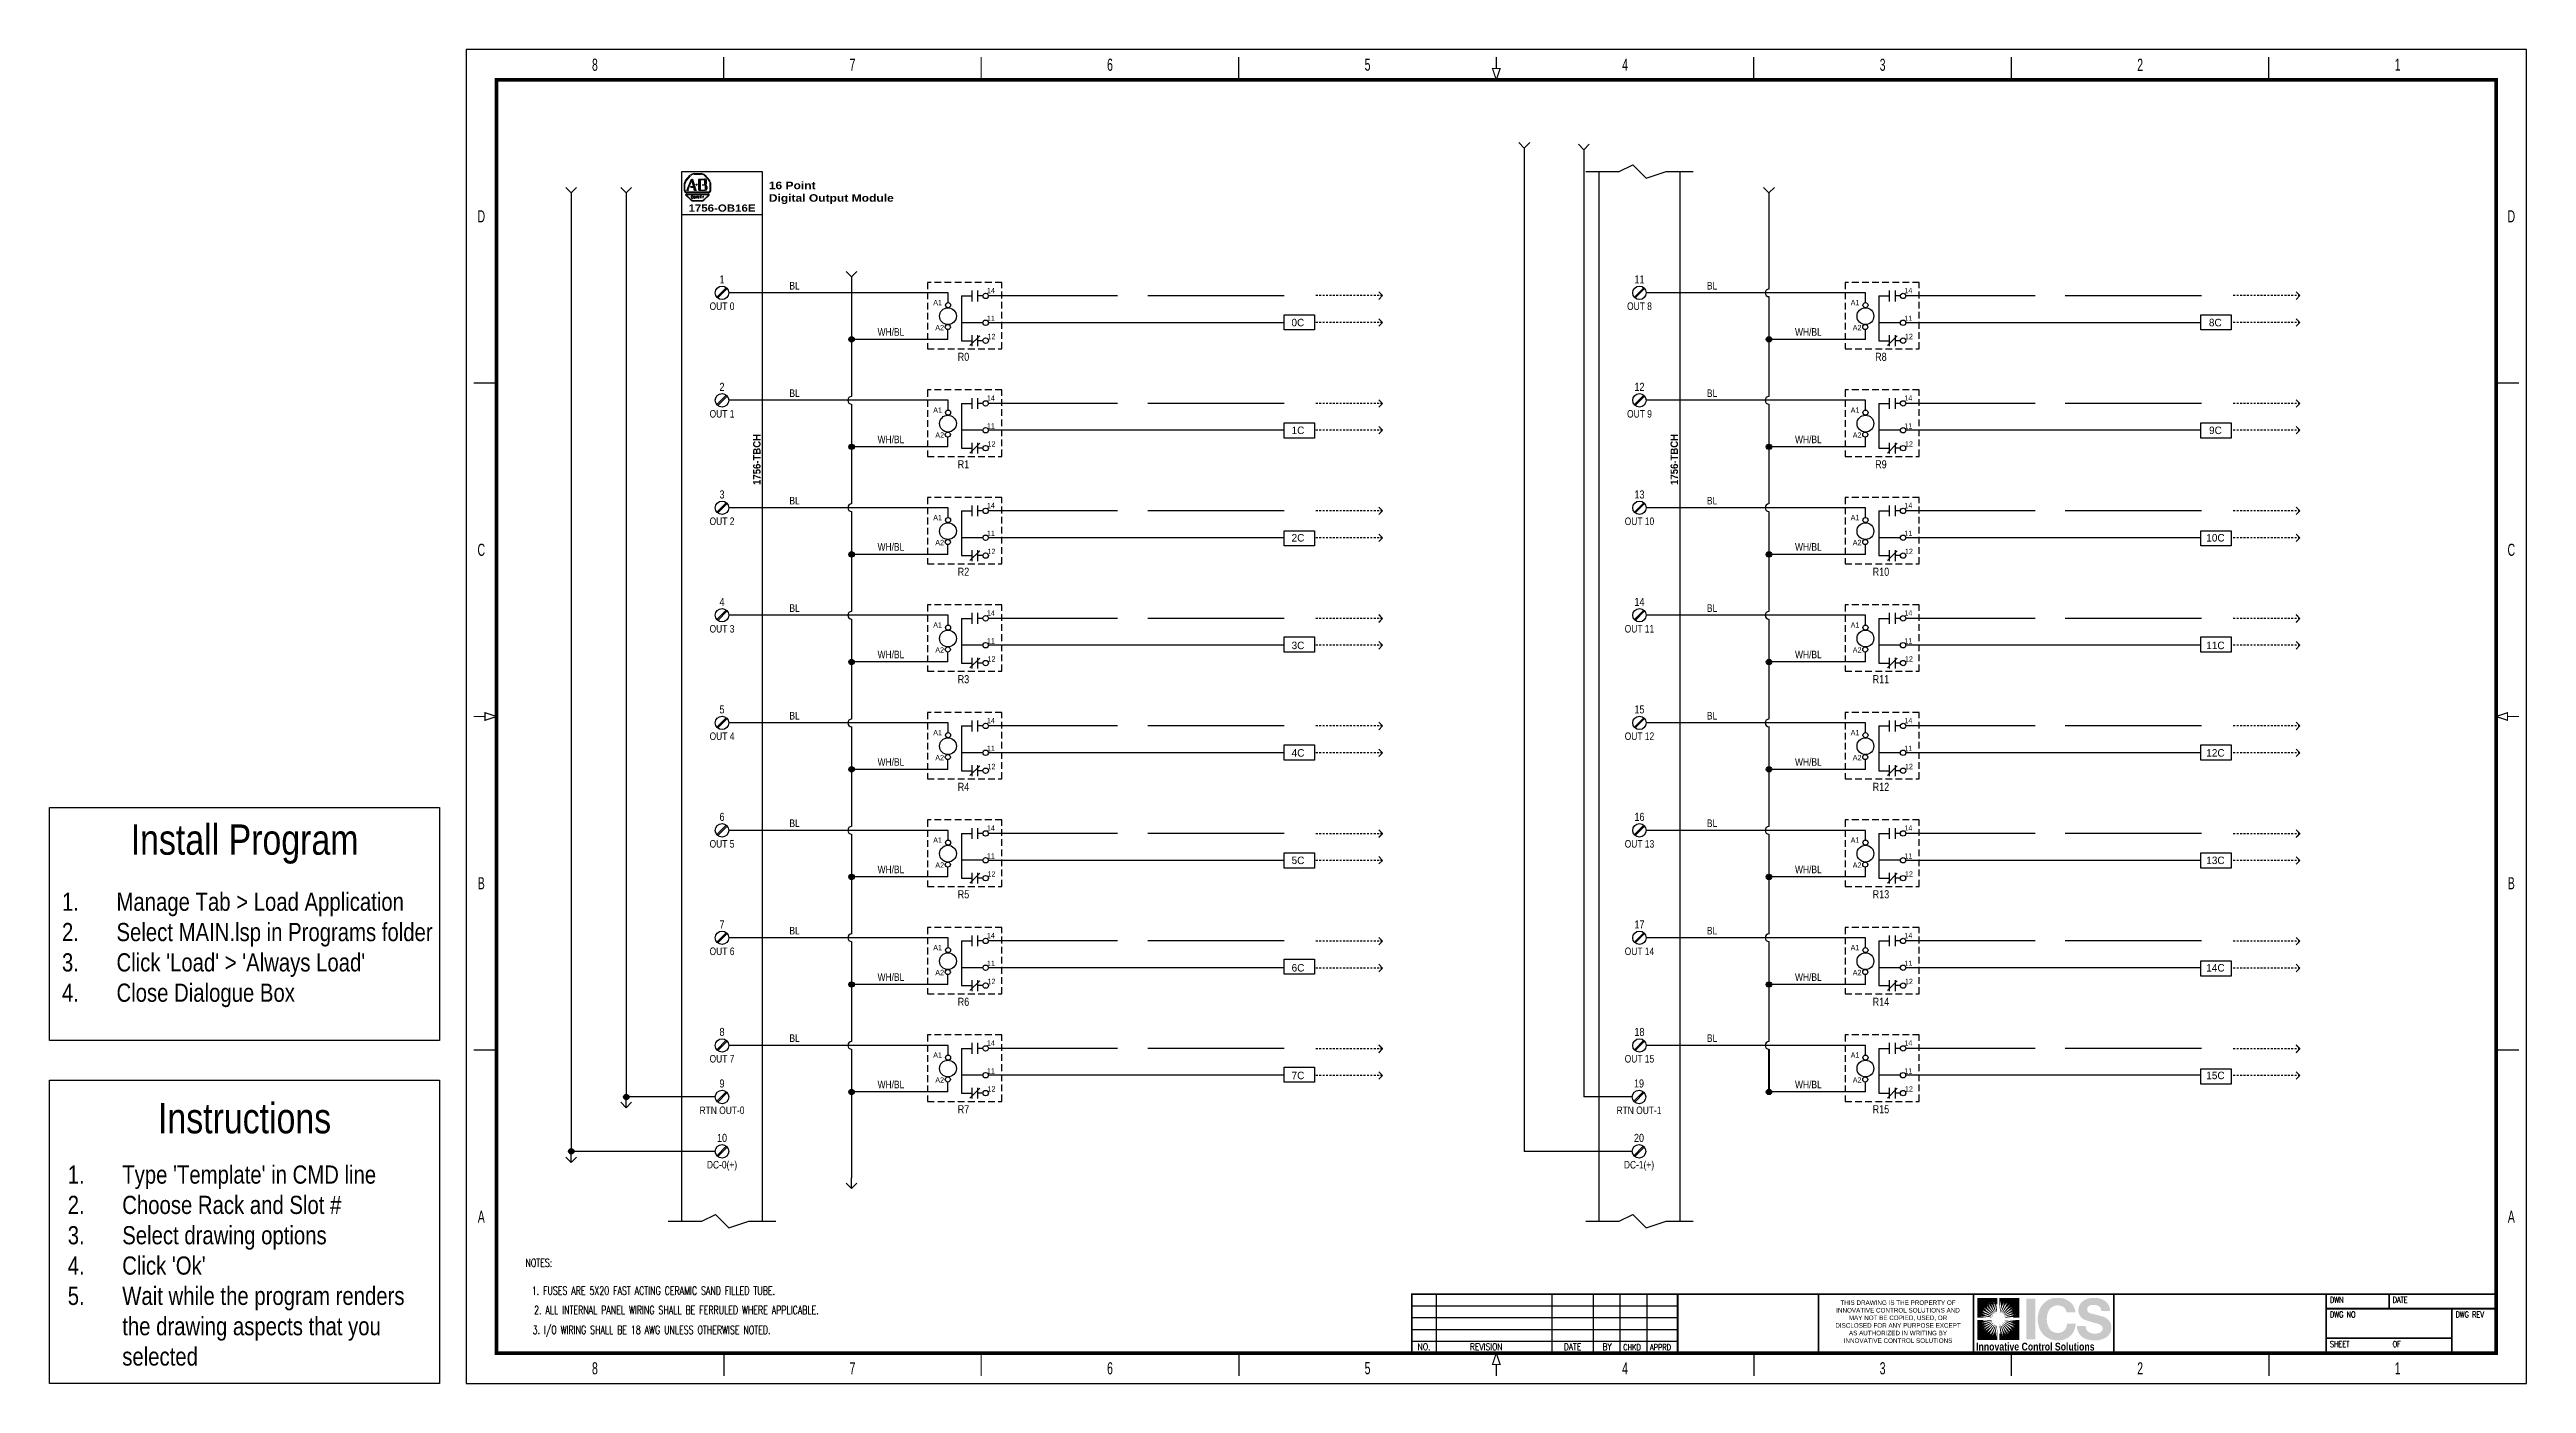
# Model space of a CAD drawing. Extents: x -28 to 136, y 0 to 88.
import ezdxf
from ezdxf.enums import TextEntityAlignment as Align

# ---------------------------------------------------------------- set-up
doc = ezdxf.new("R2010")
doc.units = 0
doc.header["$MEASUREMENT"] = 0
doc.linetypes.add('HIDDEN2', pattern=[0.1875, 0.125, -0.0625])
doc.linetypes.add('SLD-SOLID', pattern=[0])
doc.layers.get('0').update_dxf_attribs({"linetype": 'CONTINUOUS'})
for name, color, linetype in [('COVER', 6, 'SLD-SOLID'), ('DESCCHILD', 20, 'CONTINUOUS'), ('FIELD', 7, 'HIDDEN2'), ('FORM', 3, 'CONTINUOUS'), ('ICS', 5, 'CONTINUOUS'), ('INSTRUCTIONS', 7, 'CONTINUOUS'), ('REV', 6, 'CONTINUOUS'), ('SYMB', 4, 'CONTINUOUS'), ('TAGS', 51, 'CONTINUOUS'), ('TEXT', 3, 'CONTINUOUS'), ('WIRE', 1, 'CONTINUOUS')]:
    doc.layers.add(name, color=color, linetype=linetype)
doc.layers.add('JUMPERS', color=253, linetype='CONTINUOUS', lineweight=60)
doc.styles.add('ARIAL', font='')
doc.styles.add('ARIEL', font='arial.ttf', dxfattribs={"width": 0.8, "height": 0.2})
doc.styles.add('DWG_STYLE', font='arial.ttf', dxfattribs={"width": 0.8, "height": 0.6})
doc.styles.add('ROMANS', font='ROMANS.SHX', dxfattribs={"width": 0.8, "oblique": 0.017453, "height": 0.14})
doc.styles.add('TITLE_LARGE', font='simplex.shx', dxfattribs={"width": 0.8, "height": 0.6})
doc.styles.get('ARIAL').set_extended_font_data('Arial Black')

msp = doc.modelspace()

# ---------------------------------------------------------------- texts
at = {"layer": 'COVER', "insert": (88.48, 5.48), "char_height": 0.3005, "attachment_point": 1}
msp.add_mtext_dynamic_manual_height_columns('\\pxqc;THIS DRAWING IS THE PROPERTY OF\\PINNOVATIVE CONTROL SOLUTIONS AND\\PMAY NOT BE COPIED, USED, OR\\PDISCLOSED FOR ANY PURPOSE EXCEPT\\PAS AUTHORIZED IN WRITING BY\\PINNOVATIVE CONTROL SOLUTIONS', width=12.0751, gutter_width=4, heights=[0], dxfattribs=at)
at = {"layer": 'FORM', "linetype": 'Continuous', "width": 0.65}
for s, p in [('8', (8.5, 87)), ('7', (25.5, 87)), ('6', (42.5, 87)), ('5', (59.5, 87)), ('4', (76.5, 87)), ('3', (93.5, 87)), ('2', (110.5, 87)), ('1', (127.5, 87)), ('D', (1, 77)), ('D', (135, 77)), ('C', (1, 55)), ('C', (135, 55)), ('B', (1, 33)), ('B', (135, 33)), ('A', (1, 11)), ('A', (135, 11)), ('8', (8.5, 1)), ('7', (25.5, 1)), ('6', (42.5, 1)), ('5', (59.5, 1)), ('4', (76.5, 1)), ('3', (93.5, 1)), ('2', (110.5, 1)), ('1', (127.5, 1))]:
    msp.add_text(s, height=0.8, dxfattribs=at).set_placement(p, align=Align.MIDDLE)
at = {"layer": 'FORM', "linetype": 'Continuous', "style": 'TITLE_LARGE', "width": 0.8}
for s, p in [('DWN', (123.03, 5.32)), ('DATE', (127.17, 5.32)), ('DWG NO', (123.03, 4.35)), ('DWG REV', (131.32, 4.35)), ('SHEET', (123.03, 2.4)), ('OF', (127.17, 2.4))]:
    msp.add_text(s, height=0.39, dxfattribs=at).set_placement(p)
at = {"layer": 'INSTRUCTIONS', "attachment_point": 1, "style": 'DWG_STYLE'}
for s, width, heights, insert, char_height in [('\\pxqc;Install Program', 25.75, [2.5], (-27.5, 36.88), 2), ("\\pxi-3,l4,t4;1.^IManage Tab > Load Application\\P2.^ISelect MAIN.lsp in Programs folder\\P3.^IClick 'Load' > 'Always Load'\\P4.^IClose Dialogue Box", 25.75, [10], (-27.88, 32.38), 1.2), ('\\pxqc;Instructions', 25.75, [2.5], (-27.5, 18.5), 2), ("\\P\\pxi-3,l4,t4;1.^IType 'Template' in CMD line\\P2.^IChoose Rack and Slot #\\P3.^ISelect drawing options\\P4.^IClick 'Ok'\\P5.^IWait while the program renders the drawing aspects that you selected", 24.875, [16.12], (-27.5, 16.38), 1.2)]:
    msp.add_mtext_dynamic_manual_height_columns(s, width=width, gutter_width=3, heights=heights, dxfattribs=dict(at, insert=insert, char_height=char_height))
at = {"layer": 'REV', "style": 'TITLE_LARGE', "width": 0.8}
for s, height, p in [('NO.', 0.455, (62.81, 2.19)), ('REVISION', 0.455, (66.26, 2.19)), ('DATE', 0.455, (72.46, 2.19)), ('BY', 0.455, (75.01, 2.19)), ('CHKD', 0.398, (76.38, 2.19)), ('APPRD', 0.398, (78.14, 2.19))]:
    msp.add_text(s, height=height, dxfattribs=at).set_placement(p)
at = {"layer": 'TEXT', "color": 255}
for s, p in [('0C', (54.9, 69.99)), ('8C', (115.46, 69.99)), ('1C', (54.91, 62.88)), ('9C', (115.47, 62.88)), ('2C', (54.91, 55.79)), ('10C', (115.47, 55.79)), ('3C', (54.91, 48.69)), ('11C', (115.47, 48.69)), ('4C', (54.91, 41.6)), ('12C', (115.47, 41.6)), ('5C', (54.91, 34.51)), ('13C', (115.47, 34.51)), ('6C', (54.91, 27.42)), ('14C', (115.47, 27.42)), ('7C', (54.91, 20.32)), ('15C', (115.47, 20.32))]:
    msp.add_text(s, height=0.494, dxfattribs=at).set_placement(p, align=Align.MIDDLE_CENTER)
at = {"layer": 'TEXT', "color": 3, "linetype": 'ByBlock', "style": 'ROMANS', "width": 0.7}
for s, height, p in [('NOTES:', 0.541, (4.8, 7.69)), ('1. FUSES ARE 5X20 FAST ACTING CERAMIC SAND FILLED TUBE.', 0.5407, (12.36, 5.85)), ('2. ALL INTERNAL PANEL WIRING SHALL BE FERRULED WHERE APPLICABLE.', 0.5407, (13.88, 4.57)), ('3. I/O WIRING SHALL BE 18 AWG UNLESS OTHERWISE NOTED.', 0.5407, (12.24, 3.26))]:
    msp.add_text(s, height=height, dxfattribs=at).set_placement(p, align=Align.CENTER)
at = {"layer": 'TEXT', "style": 'ARIAL'}
for s, width, insert, char_height, attachment_point in [('{\\C3;16 Point \\PDigital Output Module\\P }', 8.3393, (19.98, 76.98), 0.4965, 7), ('{\\fArial Black|b0|i0|c0|p34;\\C3;1756-OB16E}', 1.2413, (16.89, 77.3), 0.474, 8)]:
    msp.add_mtext_dynamic_manual_height_columns(s, width=width, gutter_width=0.494, heights=[0], dxfattribs=dict(at, insert=insert, char_height=char_height, attachment_point=attachment_point))
at = {"layer": 'TEXT', "char_height": 0.4925, "attachment_point": 5, "rotation": 90, "style": 'ARIEL'}
for insert in [(19.19, 62.44), (79.75, 62.44)]:
    msp.add_mtext_dynamic_manual_height_columns('\\pxqr,t3;{\\fArial Black|b0|i0|c0|p34;\\C3;1756-TBCH}', width=0.4012, gutter_width=0.494, heights=[0], dxfattribs=dict(at, insert=insert))

# ---------------------------------------------------------------- blocks, each defined once
blk = doc.blocks.new('ICS Logo Large')
for color, points in [(7, [(0.29, 2.71), (1.14, 2.71), (0.63, 2.77), (0.53, 2.79), (0.86, 2.79), (0.77, 2.82), (0.88, 2.82), (1.28, 2.75), (1.32, 2.75), (1.35, 2.75), (1.47, 2.73), (1.42, 2.74), (1.47, 2.74), (1.31, 2.78), (1.4, 2.77), (0.67, 2.97), (0.95, 2.91), (0.83, 2.96), (0.86, 2.96), (0.65, 3.05), (0.59, 3.08), (0.78, 3.03), (1.48, 2.79), (1.38, 2.83), (1.32, 2.86), (1.31, 2.88), (1.5, 2.81), (0.7, 3.2), (0.89, 3.14), (0.77, 3.2), (0.66, 3.27), (0.82, 3.2), (0.67, 3.32), (1.47, 2.88), (1.46, 2.9), (1.53, 2.86), (1.38, 2.97), (1.37, 2.98), (1.41, 2.96), (1.01, 3.25), (0.95, 3.31), (0.99, 3.29), (0.88, 3.39), (0.91, 3.39), (0.79, 3.5), (0.9, 3.44), (1.49, 2.96), (1.45, 3.01), (1.47, 3.01), (1.58, 2.92), (1.43, 3.07), (1.49, 3.02), (1.19, 3.32), (1.06, 3.47), (1.2, 3.35), (1.03, 3.54), (1, 3.6), (1.07, 3.54), (0.99, 3.66), (1.49, 3.1), (1.47, 3.13), (1.6, 2.99), (1.59, 3.01), (1.6, 3), (1.52, 3.12), (1.63, 2.99), (1.27, 3.5), (1.09, 3.75), (1.14, 3.7), (1.33, 3.45), (1.17, 3.74), (1.27, 3.61), (1.16, 3.81), (1.18, 3.8), (1.41, 3.42), (1.61, 3.1), (1.56, 3.2), (1.57, 3.18), (1.65, 3.07), (1.65, 3.07), (1.62, 3.13), (1.66, 3.07), (1.66, 3.07), (1.64, 3.12), (1.46, 3.51), (1.37, 3.7), (1.28, 3.92), (1.31, 3.86), (1.45, 3.57), (1.5, 3.49), (1.47, 3.55), (1.36, 3.81), (1.45, 3.65), (1.49, 3.55), (1.45, 3.7), (1.43, 3.79), (1.53, 3.53), (1.67, 3.19), (1.69, 3.17), (1.69, 3.18), (1.7, 3.16), (1.74, 3.07), (1.7, 3.21), (1.72, 3.18), (1.55, 3.78), (1.56, 3.81), (1.59, 3.73), (1.53, 4.02), (1.66, 3.55), (1.61, 3.9), (1.65, 3.75), (1.72, 3.4), (1.77, 3.2), (1.8, 3.05), (1.79, 3.16), (1.79, 3.19), (1.78, 3.25), (1.8, 3.18), (1.82, 3.07), (1.82, 3.22), (1.76, 3.69), (1.76, 3.74), (1.76, 3.85), (1.79, 3.69), (1.8, 3.78), (1.83, 3.72), (1.83, 4.24), (0.29, 4.24)]), (7, [(2, 4.24), (2, 3.39), (2.06, 3.9), (2.09, 4.01), (2.09, 3.67), (2.12, 3.77), (2.12, 3.66), (2.05, 3.25), (2.05, 3.21), (2.04, 3.18), (2.02, 3.06), (2.04, 3.11), (2.04, 3.06), (2.08, 3.23), (2.06, 3.14), (2.27, 3.86), (2.21, 3.59), (2.25, 3.7), (2.25, 3.68), (2.35, 3.89), (2.37, 3.94), (2.33, 3.76), (2.09, 3.05), (2.13, 3.15), (2.16, 3.22), (2.17, 3.22), (2.1, 3.04), (2.49, 3.84), (2.43, 3.65), (2.5, 3.76), (2.56, 3.88), (2.5, 3.72), (2.62, 3.87), (2.17, 3.06), (2.19, 3.08), (2.16, 3.01), (2.26, 3.16), (2.27, 3.16), (2.26, 3.13), (2.54, 3.52), (2.6, 3.59), (2.59, 3.54), (2.69, 3.65), (2.68, 3.62), (2.8, 3.74), (2.74, 3.64), (2.26, 3.04), (2.3, 3.08), (2.3, 3.06), (2.21, 2.96), (2.36, 3.11), (2.31, 3.04), (2.62, 3.34), (2.77, 3.48), (2.64, 3.34), (2.83, 3.5), (2.9, 3.54), (2.83, 3.46), (2.96, 3.55), (2.39, 3.04), (2.42, 3.06), (2.29, 2.94), (2.3, 2.94), (2.3, 2.93), (2.41, 3.01), (2.28, 2.9), (2.79, 3.27), (3.04, 3.45), (2.99, 3.39), (2.74, 3.2), (3.03, 3.36), (2.91, 3.26), (3.11, 3.37), (3.09, 3.36), (2.72, 3.13), (2.39, 2.92), (2.49, 2.97), (2.47, 2.96), (2.36, 2.89), (2.36, 2.88), (2.42, 2.91), (2.37, 2.87), (2.37, 2.87), (2.41, 2.89), (2.81, 3.08), (3, 3.17), (3.22, 3.25), (3.15, 3.23), (2.86, 3.08), (2.79, 3.04), (2.84, 3.06), (3.11, 3.17), (2.94, 3.09), (2.85, 3.04), (2.99, 3.09), (3.08, 3.11), (2.82, 3), (2.48, 2.86), (2.46, 2.84), (2.47, 2.84), (2.45, 2.83), (2.37, 2.79), (2.51, 2.83), (2.48, 2.82), (3.07, 2.98), (3.1, 2.98), (3.03, 2.94), (3.31, 3), (2.84, 2.87), (3.2, 2.92), (3.05, 2.89), (2.69, 2.81), (2.49, 2.76), (2.35, 2.74), (2.46, 2.75), (2.49, 2.75), (2.54, 2.75), (2.47, 2.74), (2.36, 2.71), (2.52, 2.72), (2.99, 2.77), (3.04, 2.78), (3.15, 2.77), (2.99, 2.74), (3.07, 2.74), (3.01, 2.71), (3.54, 2.71), (3.54, 4.24)]), (5, [(8.39, 3.96, 0.213413), (8.08, 3.35, 0.163553), (8.22, 2.84, 0.142857), (8.62, 2.53, 0.025145), (9.56, 2.26, -0.09686), (9.84, 2.11, -0.289881), (9.95, 1.88, -0.260087), (9.81, 1.61, -0.162834), (9.34, 1.49, -0.154987), (8.88, 1.61, -0.092691), (8.77, 1.7, -0.184326), (8.65, 2.07), (7.98, 2.07, 0.264503), (8.43, 1.19, 0.257886), (10.22, 1.19, 0.386581), (10.52, 2.39, 0.201807), (9.84, 2.84, 0.002487), (9.1, 3.03, -0.125362), (8.85, 3.14, -0.416205), (8.85, 3.58, -0.214381), (9.24, 3.7, -0.17784), (9.69, 3.58, -0.23553), (9.84, 3.23), (10.52, 3.23, 0.23064), (10.2, 3.96, 0.173579), (9.29, 4.24, 0.182782)]), (7, [(1.83, 1.01), (1.83, 1.86), (1.77, 1.35), (1.74, 1.24), (1.74, 1.57), (1.71, 1.48), (1.71, 1.59), (1.78, 2), (1.78, 2.04), (1.78, 2.07), (1.8, 2.19), (1.79, 2.14), (1.79, 2.19), (1.75, 2.02), (1.76, 2.11), (1.56, 1.39), (1.62, 1.66), (1.58, 1.55), (1.58, 1.57), (1.48, 1.36), (1.45, 1.31), (1.5, 1.49), (1.74, 2.19), (1.7, 2.1), (1.67, 2.03), (1.66, 2.03), (1.72, 2.21), (1.34, 1.41), (1.4, 1.6), (1.33, 1.49), (1.27, 1.37), (1.33, 1.53), (1.21, 1.38), (1.66, 2.19), (1.63, 2.17), (1.67, 2.24), (1.57, 2.09), (1.56, 2.09), (1.57, 2.12), (1.29, 1.73), (1.23, 1.66), (1.24, 1.71), (1.14, 1.6), (1.14, 1.63), (1.03, 1.51), (1.09, 1.61), (1.57, 2.21), (1.53, 2.17), (1.53, 2.19), (1.62, 2.29), (1.47, 2.14), (1.52, 2.21), (1.21, 1.91), (1.06, 1.77), (1.18, 1.91), (0.99, 1.75), (0.93, 1.71), (1, 1.79), (0.87, 1.7), (1.44, 2.21), (1.4, 2.19), (1.54, 2.31), (1.52, 2.31), (1.53, 2.32), (1.42, 2.24), (1.55, 2.34), (1.03, 1.98), (0.79, 1.8), (0.83, 1.85), (1.09, 2.05), (0.79, 1.89), (0.92, 1.98), (0.72, 1.88), (0.73, 1.89), (1.11, 2.12), (1.44, 2.33), (1.33, 2.27), (1.35, 2.29), (1.47, 2.36), (1.47, 2.37), (1.4, 2.34), (1.46, 2.38), (1.46, 2.38), (1.41, 2.36), (1.02, 2.17), (0.83, 2.08), (0.61, 1.99), (0.67, 2.02), (0.97, 2.17), (1.04, 2.21), (0.99, 2.19), (0.72, 2.08), (0.89, 2.16), (0.98, 2.21), (0.83, 2.16), (0.75, 2.14), (1.01, 2.25), (1.35, 2.39), (1.37, 2.4), (1.36, 2.41), (1.38, 2.42), (1.46, 2.45), (1.32, 2.42), (1.35, 2.43), (0.75, 2.27), (0.73, 2.27), (0.8, 2.31), (0.52, 2.25), (0.99, 2.38), (0.63, 2.33), (0.78, 2.36), (1.13, 2.44), (1.34, 2.48), (1.48, 2.51), (1.37, 2.5), (1.34, 2.5), (1.29, 2.5), (1.35, 2.51), (1.46, 2.54), (1.31, 2.53), (0.84, 2.48), (0.79, 2.47), (0.68, 2.48), (0.84, 2.51), (0.76, 2.51), (0.82, 2.54), (0.29, 2.54), (0.29, 1.01)]), (7, [(3.54, 2.54), (2.68, 2.54), (3.2, 2.48), (3.3, 2.46), (2.97, 2.46), (3.06, 2.43), (2.95, 2.43), (2.55, 2.5), (2.51, 2.5), (2.48, 2.5), (2.35, 2.52), (2.41, 2.51), (2.35, 2.51), (2.52, 2.47), (2.43, 2.48), (3.15, 2.28), (2.88, 2.34), (2.99, 2.29), (2.97, 2.29), (3.18, 2.2), (3.24, 2.17), (3.05, 2.22), (2.35, 2.46), (2.45, 2.42), (2.51, 2.38), (2.52, 2.37), (2.33, 2.44), (3.13, 2.05), (2.94, 2.11), (3.06, 2.05), (3.17, 1.98), (3.01, 2.05), (3.16, 1.93), (2.36, 2.37), (2.37, 2.35), (2.3, 2.38), (2.45, 2.28), (2.46, 2.27), (2.42, 2.29), (2.82, 2), (2.88, 1.94), (2.84, 1.96), (2.94, 1.86), (2.92, 1.86), (3.04, 1.75), (2.93, 1.81), (2.33, 2.29), (2.38, 2.24), (2.36, 2.24), (2.25, 2.33), (2.4, 2.18), (2.34, 2.23), (2.63, 1.93), (2.77, 1.78), (2.63, 1.9), (2.8, 1.71), (2.83, 1.65), (2.76, 1.71), (2.84, 1.59), (2.34, 2.15), (2.35, 2.12), (2.23, 2.26), (2.24, 2.24), (2.22, 2.25), (2.31, 2.13), (2.2, 2.26), (2.56, 1.75), (2.74, 1.5), (2.69, 1.55), (2.5, 1.8), (2.66, 1.51), (2.56, 1.64), (2.67, 1.43), (2.65, 1.45), (2.42, 1.82), (2.22, 2.15), (2.27, 2.05), (2.25, 2.07), (2.18, 2.18), (2.18, 2.18), (2.2, 2.12), (2.17, 2.18), (2.16, 2.18), (2.18, 2.13), (2.37, 1.74), (2.46, 1.55), (2.55, 1.33), (2.52, 1.39), (2.37, 1.68), (2.33, 1.76), (2.36, 1.7), (2.46, 1.44), (2.38, 1.6), (2.34, 1.7), (2.38, 1.55), (2.4, 1.46), (2.3, 1.72), (2.16, 2.06), (2.14, 2.08), (2.14, 2.07), (2.13, 2.09), (2.09, 2.18), (2.12, 2.04), (2.11, 2.07), (2.28, 1.47), (2.27, 1.44), (2.24, 1.52), (2.29, 1.23), (2.16, 1.7), (2.22, 1.34), (2.18, 1.5), (2.1, 1.85), (2.06, 2.05), (2.03, 2.2), (2.04, 2.09), (2.04, 2.06), (2.04, 2), (2.03, 2.07), (2, 2.18), (2.01, 2.03), (2.07, 1.56), (2.07, 1.51), (2.07, 1.4), (2.04, 1.56), (2.03, 1.47), (2, 1.53), (2, 1.01), (3.54, 1.01)])]:
    blk.add_hatch(color=color).paths.add_polyline_path(points)
h = blk.add_hatch(color=5)
h.paths.add_polyline_path([(4.76, 4.18), (4.06, 4.18), (4.06, 2.71), (4.76, 2.71)])
h.paths.add_polyline_path([(4.76, 2.71), (4.06, 2.71), (4.06, 2.54), (4.76, 2.54)])
h.paths.add_polyline_path([(4.76, 2.54), (4.06, 2.54), (4.06, 1.04), (4.76, 1.04)])
h.paths.add_polyline_path([(6.13, 3.59, -0.213069), (6.84, 3.59, -0.244732), (7.18, 3.12), (7.86, 3.12, 0.136605), (7.61, 3.75, 0.156523), (6.85, 4.22, 0.02938), (6.71, 4.24), (6.22, 4.24, 0.043463), (5.98, 4.18, 0.25945), (5.02, 3.12, 0.052074), (4.95, 2.71), (5.65, 2.71, -0.075182), (5.78, 3.24, -0.13526)])
h.paths.add_polyline_path([(5.65, 2.71), (4.95, 2.71), (4.95, 2.54), (5.65, 2.54, -0.023089)])
h.paths.add_polyline_path([(5.65, 2.54), (4.95, 2.54), (4.95, 2.49, 0.052074), (5.02, 2.08, 0.195357), (5.65, 1.2, 0.150524), (6.47, 0.97, 0.167993), (7.31, 1.2, 0.182992), (7.81, 1.89, 0.049103), (7.88, 2.25), (7.21, 2.25, -0.086334), (7.11, 1.89, -0.1446), (6.84, 1.62, -0.223806), (6.13, 1.62, -0.150114), (5.84, 1.89, -0.137117)])
at = {"color": 7, "insert": (0.2, 0.79), "char_height": 0.6, "attachment_point": 1, "style": 'ARIEL'}
blk.add_mtext_dynamic_manual_height_columns('{\\fArial|b1|i0|c0|p34;Innovative Control Solutions}', width=13.0943, gutter_width=1, heights=[0], dxfattribs=at)
blk = doc.blocks.new('PLC Term')
at = {"layer": 'SYMB'}
for p, q in [((-0.095, -0.08), (0.08, 0.095)), ((-0.08, -0.095), (0.095, 0.08))]:
    blk.add_line(p, q, dxfattribs=at)
blk.add_circle((0, 0), 0.125, dxfattribs=at)
at = {"layer": 'SYMB', "color": 7, "style": 'ARIEL', "width": 0.8}
blk.add_attdef('##', text='', height=0.15, dxfattribs=at).set_placement((0, 0.25), align=Align.MIDDLE_CENTER)
at = {"layer": 'SYMB', "color": 3, "style": 'ARIEL', "width": 0.8}
blk.add_attdef('TERM', text='', height=0.15, dxfattribs=at).set_placement((0, -0.25), align=Align.MIDDLE_CENTER)
blk = doc.blocks.new('E00216')
at = {"layer": 'WIRE'}
for p, q in [((0, -0.2), (0, 0)), ((0, -0.2), (-0.1, -0.1)), ((0.1, -0.1), (0, -0.2))]:
    blk.add_line(p, q, dxfattribs=at)
blk = doc.blocks.new('TO BOTTOM')
at = {"layer": 'WIRE', "linetype": 'Continuous'}
blk.add_blockref('E00216', (0, 0), dxfattribs=at)
at = {"layer": 'FIELD', "style": 'ARIEL', "width": 0.8}
for tag, p in [('SIGNAL', (0, -0.375)), ('XFRN', (0, -0.59375))]:
    blk.add_attdef(tag, text='', height=0.15, dxfattribs=at).set_placement(p, align=Align.MIDDLE)
blk = doc.blocks.new('Relay1')
at = {"layer": 'FIELD'}
blk.add_lwpolyline([(0, 0), (1.378, 0), (1.378, 1.233), (0, 1.233)], close=True, dxfattribs=at)
at = {"layer": 'SYMB'}
for p, q in [((0.628, 0.983), (0.628, 0.153)), ((1.028, 0.485), (0.628, 0.485)), ((0.969, 0.244), (0.787, 0.062))]:
    blk.add_line(p, q, dxfattribs=at)
for points in [[(0.628, 0.983), (0.828, 0.983)], [(0.828, 0.883), (0.828, 1.083)], [(0.928, 1.083), (0.928, 0.883)], [(1.028, 0.983), (0.928, 0.983)], [(0.628, 0.153), (0.828, 0.153)], [(0.828, 0.053), (0.828, 0.253)], [(0.928, 0.253), (0.928, 0.053)], [(1.028, 0.153), (0.928, 0.153)]]:
    blk.add_lwpolyline(points, dxfattribs=at)
for centre, radius in [((1.078, 0.983), 0.05), ((0.378, 0.608), 0.156), ((0.38, 0.812), 0.0469), ((1.078, 0.485), 0.05), ((0.376, 0.405), 0.0469), ((1.078, 0.153), 0.05)]:
    blk.add_circle(centre, radius, dxfattribs=at)
at = {"layer": 'DESCCHILD', "style": 'ARIEL', "text_generation_flag": 6, "width": 0.8}
blk.add_attdef('DESC1', text='', height=0.15, rotation=180, dxfattribs=at).set_placement((0.666, 1.491), align=Align.CENTER)
blk.add_attdef('DESC2', text='', height=0.15, rotation=180, dxfattribs=at).set_placement((0.666, 1.366), align=Align.MIDDLE_CENTER)
at = {"layer": 'FIELD', "color": 3, "style": 'ARIEL', "text_generation_flag": 6, "width": 0.8}
for s, p in [('14', (1.25, 1.033)), ('A1', (0.268, 0.81)), ('11', (1.25, 0.516)), ('12', (1.261, 0.181))]:
    blk.add_text(s, height=0.1, rotation=180.4497, dxfattribs=at).set_placement(p, align=Align.RIGHT)
blk.add_text('A2', height=0.1, rotation=180.4497, dxfattribs=at).set_placement((0.143, 0.345))
at = {"layer": 'TAGS', "style": 'ARIEL', "text_generation_flag": 6, "width": 0.8}
blk.add_attdef('TAG2', text='', height=0.15, rotation=180, dxfattribs=at).set_placement((0.666, -0.221), align=Align.CENTER)
blk = doc.blocks.new('WIRE LABEL')
at = {"layer": 'TEXT', "style": 'ARIEL', "width": 0.8}
for tag, p in [('COLOR', (0, 0.125)), ('LABEL', (0, -0.125))]:
    blk.add_attdef(tag, text='', height=0.15, dxfattribs=at).set_placement(p, align=Align.MIDDLE_CENTER)
blk = doc.blocks.new('E00172')
at = {"layer": 'WIRE'}
for radius in [0.05, 0.04, 0.03, 0.02, 0.01]:
    blk.add_circle((0, 0), radius, dxfattribs=at)
blk = doc.blocks.new('E00215')
at = {"layer": 'WIRE'}
for p, q in [((0, 0.1), (-0.1, 0.2)), ((0.1, 0.2), (0, 0.1)), ((0, 0.1), (0, 0))]:
    blk.add_line(p, q, dxfattribs=at)
blk = doc.blocks.new('FROM TOP')
at = {"layer": 'WIRE', "linetype": 'Continuous'}
blk.add_blockref('E00215', (0, 0), dxfattribs=at)
at = {"layer": 'FIELD', "style": 'ARIEL', "width": 0.8}
for tag, p in [('SIGNAL', (0, 0.59375)), ('XFRN', (0, 0.375))]:
    blk.add_attdef(tag, text='', height=0.15, dxfattribs=at).set_placement(p, align=Align.MIDDLE)

# ---------------------------------------------------------------- linework, layer by layer
for p, q in [((76.12, 79.96), (77.01, 80.4)), ((77.01, 80.4), (77.89, 79.52)), ((73.9, 79.96), (76.12, 79.96)), ((77.89, 79.52), (79.22, 79.96)), ((79.22, 79.96), (81, 79.96)), ((13.34, 10.7), (15.56, 10.7)), ((15.56, 10.7), (16.45, 11.14)), ((16.45, 11.14), (17.33, 10.26)), ((17.33, 10.26), (18.66, 10.7)), ((18.66, 10.7), (20.44, 10.7)), ((73.9, 10.7), (76.12, 10.7)), ((76.12, 10.7), (77.01, 11.14)), ((77.01, 11.14), (77.89, 10.26)), ((77.89, 10.26), (79.22, 10.7)), ((79.22, 10.7), (81, 10.7))]:
    msp.add_line(p, q)
at = {"layer": 'FIELD'}
for p, q in [((60.49, 71.77), (56, 71.77)), ((121.05, 71.77), (116.56, 71.77)), ((60.49, 69.99), (56, 69.99)), ((121.05, 69.99), (116.5, 69.99)), ((60.49, 64.66), (56, 64.66)), ((121.05, 64.66), (116.56, 64.66)), ((60.49, 62.88), (56, 62.88)), ((121.05, 62.88), (116.5, 62.88)), ((60.49, 57.56), (56, 57.56)), ((121.05, 57.56), (116.56, 57.56)), ((60.49, 55.79), (56, 55.79)), ((121.05, 55.79), (116.5, 55.79)), ((60.49, 50.46), (56, 50.46)), ((121.05, 50.46), (116.56, 50.46)), ((60.49, 48.7), (56, 48.7)), ((121.05, 48.7), (116.5, 48.7)), ((60.49, 43.38), (56, 43.38)), ((121.05, 43.38), (116.56, 43.38)), ((60.49, 41.61), (56, 41.61)), ((121.05, 41.61), (116.5, 41.61)), ((60.49, 36.27), (56, 36.27)), ((121.05, 36.27), (116.56, 36.27)), ((60.49, 34.51), (56, 34.51)), ((121.05, 34.5), (116.5, 34.5)), ((60.49, 29.18), (56, 29.18)), ((121.05, 29.18), (116.56, 29.18)), ((60.49, 27.4), (56, 27.4)), ((121.05, 27.4), (116.5, 27.4)), ((60.49, 22.07), (56, 22.07)), ((121.05, 22.07), (116.56, 22.07)), ((60.49, 20.31), (56, 20.31)), ((121.05, 20.31), (116.5, 20.31))]:
    msp.add_line(p, q, dxfattribs=at)
at = {"layer": 'FORM', "linetype": 'Continuous'}
for p, q in [((17, 86), (17, 87.5)), ((51, 86), (51, 87.5)), ((85, 86), (85, 87.5)), ((119, 86), (119, 87.5)), ((17, 2), (17, 0.5)), ((51, 2), (51, 0.5)), ((85, 2), (85, 0.5)), ((119, 2), (119, 0.5))]:
    msp.add_line(p, q, dxfattribs=at)
at = {"layer": 'FORM'}
for p, q in [((62.42, 1.99), (62.42, 5.91)), ((62.42, 5.91), (79.97, 5.91)), ((62.42, 5.12), (79.97, 5.12)), ((64.05, 1.99), (64.05, 5.91)), ((71.68, 1.99), (71.68, 5.91)), ((74.42, 1.99), (74.42, 5.91)), ((76.18, 1.99), (76.18, 5.91)), ((77.95, 1.99), (77.95, 5.91)), ((62.42, 4.34), (79.97, 4.34)), ((62.42, 3.56), (79.97, 3.56)), ((62.42, 2.78), (79.97, 2.78))]:
    msp.add_line(p, q, dxfattribs=at)
at = {"layer": 'FORM', "linetype": 'Continuous'}
msp.add_lwpolyline([(0, 0), (136, 0), (136, 88), (0, 88), (0, 0)], dxfattribs=at)
for points, const_width in [([(34, 86), (34, 87.5)], 0.08), ([(68, 87.5), (68, 86.75), (67.75, 86.75), (68, 86), (68.25, 86.75), (68, 86.75)], 0.08), ([(102, 86), (102, 87.5)], 0.08), ([(4, 2), (134, 2), (134, 86), (2, 86), (2, 2), (4, 2)], 0.24), ([(0.5, 66), (2, 66)], 0.08), ([(134, 66), (135.5, 66)], 0.08), ([(0.5, 44), (1.25, 44), (1.25, 43.75), (2, 44), (1.25, 44.25), (1.25, 44)], 0.08), ([(135.5, 44), (134.75, 44), (134.75, 44.25), (134, 44), (134.75, 43.75), (134.75, 44)], 0.08), ([(0.5, 22), (2, 22)], 0.08), ([(134, 22), (135.5, 22)], 0.08), ([(134.06, 5.89), (62.42, 5.89), (62.42, 1.99)], 0.117), ([(79.97, 5.91), (79.97, 2.01)], 0.117), ([(89.27, 5.9), (89.27, 2)], 0.117), ([(99.5, 5.91), (99.5, 2.01)], 0.117), ([(108.77, 5.91), (108.77, 2.01)], 0.117), ([(122.78, 5.9), (122.78, 2)], 0.117), ([(134, 4.93), (122.78, 4.93)], 0.117), ([(126.93, 5.9), (126.93, 4.93)], 0.117), ([(131.07, 4.93), (131.07, 2)], 0.117), ([(34, 2), (34, 0.5)], 0.08), ([(68, 0.5), (68, 1.25), (68.25, 1.25), (68, 2), (67.75, 1.25), (68, 1.25)], 0.08), ([(102, 2), (102, 0.5)], 0.08), ([(131.07, 2.98), (122.78, 2.98)], 0.117)]:
    msp.add_lwpolyline(points, dxfattribs=dict(at, const_width=const_width))
at = {"layer": 'INSTRUCTIONS'}
for points in [[(-27.5, 38), (-1.75, 38), (-1.75, 22.63), (-27.5, 22.63)], [(-27.5, 20), (-1.75, 20), (-1.75, 0), (-27.5, 0)]]:
    msp.add_lwpolyline(points, close=True, dxfattribs=at)
at = {"layer": 'JUMPERS', "color": 1}
msp.add_line((86, 22.05), (86, 19.23), dxfattribs=at)
at = {"layer": 'SYMB'}
for p, q in [((14.23, 79.96), (19.55, 79.96)), ((14.23, 10.7), (14.23, 79.96)), ((14.41, 78.68), (14.41, 79.18)), ((14.44, 78.68), (14.44, 79.14)), ((14.48, 79.36), (14.79, 79.71)), ((14.48, 79.28), (14.8, 79.67)), ((14.51, 78.61), (16, 78.61)), ((14.51, 78.58), (16.04, 78.58)), ((14.55, 78.72), (14.66, 78.72)), ((14.59, 78.75), (14.87, 79.46)), ((14.66, 78.79), (14.87, 79.36)), ((14.83, 78.93), (14.83, 78.97)), ((14.83, 78.97), (15.01, 78.97)), ((14.83, 78.93), (15.01, 78.93)), ((14.87, 79.46), (14.94, 79.46)), ((14.87, 79.36), (15.01, 78.97)), ((14.9, 79.43), (15.12, 78.75)), ((14.94, 79.46), (15.15, 78.79)), ((15.01, 78.93), (15.05, 78.79)), ((15.05, 79.82), (15.51, 79.82)), ((15.05, 79.78), (15.51, 79.78)), ((15.05, 78.72), (15.19, 78.72)), ((15.19, 79.11), (15.26, 79.11)), ((15.19, 79.07), (15.19, 79.11)), ((15.19, 79.07), (15.26, 79.07)), ((15.26, 79.07), (15.26, 79.11)), ((15.37, 79.46), (15.76, 79.46)), ((15.37, 78.78), (15.37, 79.39)), ((15.37, 78.72), (15.79, 78.72)), ((15.44, 78.72), (15.44, 79.43)), ((15.47, 78.72), (15.47, 79.43)), ((15.47, 79.43), (15.68, 79.43)), ((15.58, 79.07), (15.72, 79.07)), ((15.72, 79.71), (16.04, 79.36)), ((15.76, 79.71), (16.07, 79.36)), ((15.76, 79.14), (15.76, 79.36)), ((15.79, 78.79), (15.79, 79)), ((15.83, 79.18), (15.83, 79.36)), ((15.86, 79.18), (15.86, 79.36)), ((15.86, 78.82), (15.86, 78.97)), ((15.9, 78.82), (15.9, 78.97)), ((16.11, 78.72), (16.11, 79.18)), ((16.15, 78.68), (16.15, 79.18)), ((19.55, 79.96), (19.55, 10.7)), ((74.79, 10.7), (74.79, 79.96)), ((80.11, 79.96), (80.11, 10.7)), ((14.23, 77.12), (19.55, 77.12)), ((14.51, 78.4), (14.51, 78.43)), ((14.51, 78.4), (14.83, 78.08)), ((14.55, 78.47), (16, 78.47)), ((14.55, 78.4), (14.84, 78.11)), ((14.59, 78.43), (15.97, 78.43)), ((14.87, 78.22), (14.87, 78.33)), ((14.9, 78.36), (14.94, 78.36)), ((14.9, 78.19), (14.94, 78.19)), ((14.94, 78.19), (14.98, 78.15)), ((14.98, 78.22), (14.98, 78.33)), ((15.01, 78.04), (15.54, 78.04)), ((15.01, 78.01), (15.58, 78.01)), ((15.05, 78.19), (15.05, 78.36)), ((15.05, 78.19), (15.12, 78.19)), ((15.12, 78.19), (15.12, 78.36)), ((15.19, 78.19), (15.22, 78.36)), ((15.19, 78.26), (15.26, 78.26)), ((15.22, 78.36), (15.26, 78.19)), ((15.33, 78.19), (15.33, 78.36)), ((15.33, 78.19), (15.37, 78.19)), ((15.44, 78.19), (15.44, 78.36)), ((15.47, 78.36), (15.54, 78.36)), ((15.51, 78.19), (15.51, 78.36)), ((15.61, 78.36), (15.65, 78.29)), ((15.65, 78.29), (15.68, 78.36)), ((15.65, 78.19), (15.65, 78.29)), ((15.72, 78.11), (16, 78.4)), ((15.72, 78.11), (16, 78.4)), ((15.72, 78.08), (16.04, 78.4)), ((16.04, 78.4), (16.04, 78.43))]:
    msp.add_line(p, q, dxfattribs=at)
for centre, radius, start, end in [((14.76, 79.14), 0.355, 139, 176), ((14.76, 79.14), 0.355, 139, 176), ((14.51, 78.68), 0.106, 180, 270), ((14.51, 78.68), 0.106, 180, 270), ((14.8, 79.11), 0.355, 139, 176), ((14.8, 79.11), 0.355, 139, 176), ((14.55, 78.72), 0.106, 180, 270), ((14.55, 78.72), 0.106, 180, 270), ((14.41, 78.86), 0.213, 320, 337), ((14.8, 78.72), 0.142, 159, 187), ((15.05, 79.46), 0.355, 90, 135), ((15.05, 79.46), 0.319, 90, 135), ((14.91, 78.75), 0.142, 351, 18), ((15.33, 78.82), 0.177, 199, 219), ((15.22, 79.39), 0.142, 1, 25), ((15.22, 78.79), 0.142, 337, 359), ((15.51, 79.46), 0.355, 45, 90), ((15.51, 79.46), 0.319, 45, 90), ((15.68, 79.36), 0.0709, 0, 90), ((15.68, 79.14), 0.0709, 270, 0), ((15.72, 79), 0.0709, 0, 90), ((15.72, 78.79), 0.0709, 270, 0), ((15.76, 79.36), 0.106, 0, 90), ((15.79, 79.18), 0.0709, 270, 0), ((15.79, 78.97), 0.106, 0, 90), ((15.79, 78.82), 0.106, 270, 0), ((16, 78.72), 0.106, 270, 0), ((15.76, 79.14), 0.355, 4, 41), ((15.76, 79.14), 0.355, 4, 41), ((16.04, 78.68), 0.106, 270, 0), ((15.79, 79.14), 0.355, 4, 41), ((15.79, 79.14), 0.355, 4, 41), ((14.55, 78.43), 0.0355, 90, 225), ((14.59, 78.4), 0.0355, 90, 225), ((15.01, 78.29), 0.284, 225, 270), ((15.01, 78.29), 0.248, 225, 270), ((14.94, 78.29), 0.078, 117, 153), ((14.94, 78.26), 0.078, 207, 243), ((14.9, 78.29), 0.078, 27, 63), ((14.9, 78.26), 0.078, 297, 333), ((15.54, 78.29), 0.248, 270, 315), ((15.54, 78.29), 0.284, 270, 315), ((15.97, 78.4), 0.0355, 315, 90), ((16, 78.43), 0.0355, 321, 90)]:
    msp.add_arc(centre, radius, start, end, dxfattribs=at)
at = {"layer": 'TEXT', "color": 255}
for points in [[(54, 70.5), (56, 70.5), (56, 69.5), (54, 69.5)], [(114.5, 70.5), (116.5, 70.5), (116.5, 69.5), (114.5, 69.5)], [(54, 63.37), (56, 63.37), (56, 62.37), (54, 62.37)], [(114.5, 63.37), (116.5, 63.37), (116.5, 62.37), (114.5, 62.37)], [(54, 56.25), (56, 56.25), (56, 55.25), (54, 55.25)], [(114.5, 56.25), (116.5, 56.25), (116.5, 55.25), (114.5, 55.25)], [(54, 49.25), (56, 49.25), (56, 48.25), (54, 48.25)], [(114.5, 49.25), (116.5, 49.25), (116.5, 48.25), (114.5, 48.25)], [(54, 42.12), (56, 42.12), (56, 41.12), (54, 41.12)], [(114.5, 42.12), (116.5, 42.12), (116.5, 41.12), (114.5, 41.12)], [(54, 35), (56, 35), (56, 34), (54, 34)], [(114.5, 35), (116.5, 35), (116.5, 34), (114.5, 34)], [(54, 28), (56, 28), (56, 27), (54, 27)], [(114.5, 27.87), (116.5, 27.87), (116.5, 26.87), (114.5, 26.87)], [(54, 20.87), (56, 20.87), (56, 19.87), (54, 19.87)], [(114.5, 20.75), (116.5, 20.75), (116.5, 19.75), (114.5, 19.75)]]:
    msp.add_lwpolyline(points, close=True, dxfattribs=at)
at = {"layer": 'WIRE'}
for p, q in [((69.85, 81.51), (69.85, 15.31)), ((73.78, 81.04), (73.78, 18.9)), ((6.94, 78.19), (6.94, 15.31)), ((10.57, 78.19), (10.57, 18.9)), ((86, 78.19), (86, 72.2)), ((31.81, 71.95), (17.33, 71.95)), ((25.44, 72.65), (25.44, 68.88)), ((31.81, 71.31), (31.81, 71.95)), ((60.49, 71.77), (60.24, 72.01)), ((60.49, 71.77), (60.24, 72.01)), ((92.37, 71.95), (77.89, 71.95)), ((92.37, 71.31), (92.37, 71.95)), ((121.05, 71.77), (120.8, 72.01)), ((121.05, 71.77), (120.8, 72.01)), ((121.05, 71.77), (120.8, 72.01)), ((43, 71.75), (34.47, 71.75)), ((54, 71.75), (45, 71.75)), ((60.49, 71.77), (60.24, 71.52)), ((60.49, 71.77), (60.24, 71.52)), ((86, 71.7), (86, 65.11)), ((103.56, 71.75), (95.03, 71.75)), ((114.55, 71.75), (105.56, 71.75)), ((121.05, 71.77), (120.8, 71.52)), ((121.05, 71.77), (120.8, 71.52)), ((121.05, 71.77), (120.8, 71.52)), ((31.8, 68.88), (25.44, 68.88)), ((25.44, 68.88), (25.44, 65.11)), ((31.8, 68.88), (31.8, 69.53)), ((54, 69.98), (34.47, 69.98)), ((60.49, 69.99), (60.24, 70.24)), ((60.49, 69.99), (60.24, 69.75)), ((92.36, 68.88), (86, 68.88)), ((92.36, 68.88), (92.36, 69.53)), ((114.5, 69.98), (95.03, 69.98)), ((121.05, 69.99), (120.8, 70.24)), ((121.05, 69.99), (120.8, 69.75)), ((31.81, 64.86), (17.33, 64.86)), ((25.44, 64.61), (25.44, 58.02)), ((31.81, 64.21), (31.81, 64.86)), ((43, 64.66), (34.47, 64.66)), ((54, 64.66), (45, 64.66)), ((60.49, 64.66), (60.24, 64.9)), ((60.49, 64.66), (60.24, 64.9)), ((60.49, 64.66), (60.24, 64.41)), ((60.49, 64.66), (60.24, 64.41)), ((92.37, 64.86), (77.89, 64.86)), ((86, 64.61), (86, 58.02)), ((92.37, 64.21), (92.37, 64.86)), ((103.56, 64.66), (95.03, 64.66)), ((114.55, 64.66), (105.56, 64.66)), ((121.05, 64.66), (120.8, 64.9)), ((121.05, 64.66), (120.8, 64.9)), ((121.05, 64.66), (120.8, 64.41)), ((121.05, 64.66), (120.8, 64.41)), ((31.8, 61.79), (31.8, 62.44)), ((54, 62.88), (34.47, 62.88)), ((60.49, 62.88), (60.24, 63.13)), ((60.49, 62.88), (60.24, 62.64)), ((92.36, 61.79), (92.36, 62.44)), ((114.5, 62.88), (95.03, 62.88)), ((121.05, 62.88), (120.8, 63.13)), ((121.05, 62.88), (120.8, 62.64)), ((31.8, 61.79), (25.44, 61.79)), ((92.36, 61.79), (86, 61.79)), ((31.81, 57.77), (17.33, 57.77)), ((25.44, 57.52), (25.44, 50.93)), ((31.81, 57.12), (31.81, 57.77)), ((43, 57.56), (34.47, 57.56)), ((54, 57.56), (45, 57.56)), ((60.49, 57.56), (60.24, 57.81)), ((60.49, 57.56), (60.24, 57.81)), ((60.49, 57.56), (60.24, 57.81)), ((60.49, 57.56), (60.24, 57.32)), ((60.49, 57.56), (60.24, 57.32)), ((60.49, 57.56), (60.24, 57.32)), ((92.37, 57.77), (77.89, 57.77)), ((86, 57.52), (86, 50.93)), ((92.37, 57.12), (92.37, 57.77)), ((103.56, 57.56), (95.03, 57.56)), ((114.55, 57.56), (105.56, 57.56)), ((121.05, 57.56), (120.8, 57.81)), ((121.05, 57.56), (120.8, 57.81)), ((121.05, 57.56), (120.8, 57.81)), ((121.05, 57.56), (120.8, 57.32)), ((121.05, 57.56), (120.8, 57.32)), ((121.05, 57.56), (120.8, 57.32)), ((54, 55.79), (34.47, 55.79)), ((60.49, 55.79), (60.24, 56.04)), ((60.49, 55.79), (60.24, 55.54)), ((114.5, 55.79), (95.03, 55.79)), ((121.05, 55.79), (120.8, 56.04)), ((121.05, 55.79), (120.8, 55.54)), ((31.8, 54.69), (25.44, 54.69)), ((31.8, 54.69), (31.8, 55.34)), ((92.36, 54.69), (86, 54.69)), ((92.36, 54.69), (92.36, 55.34)), ((60.49, 50.47), (60.24, 50.72)), ((60.49, 50.46), (60.24, 50.7)), ((60.49, 50.46), (60.24, 50.7)), ((121.05, 50.47), (120.8, 50.72)), ((121.05, 50.46), (120.8, 50.7)), ((121.05, 50.46), (120.8, 50.7)), ((31.81, 50.68), (17.33, 50.68)), ((25.44, 50.42), (25.44, 43.83)), ((31.81, 50.03), (31.81, 50.68)), ((43, 50.47), (34.47, 50.47)), ((54, 50.47), (45, 50.47)), ((60.49, 50.47), (60.24, 50.23)), ((60.49, 50.46), (60.24, 50.21)), ((60.49, 50.46), (60.24, 50.21)), ((92.37, 50.68), (77.89, 50.68)), ((86, 50.42), (86, 43.83)), ((92.37, 50.03), (92.37, 50.68)), ((103.56, 50.47), (95.03, 50.47)), ((114.55, 50.47), (105.56, 50.47)), ((121.05, 50.47), (120.8, 50.23)), ((121.05, 50.46), (120.8, 50.21)), ((121.05, 50.46), (120.8, 50.21)), ((31.8, 47.6), (25.44, 47.6)), ((31.8, 47.6), (31.8, 48.25)), ((54, 48.7), (34.47, 48.7)), ((60.49, 48.7), (60.24, 48.95)), ((60.49, 48.7), (60.24, 48.45)), ((92.36, 47.6), (86, 47.6)), ((92.36, 47.6), (92.36, 48.25)), ((114.5, 48.7), (95.03, 48.7)), ((121.05, 48.7), (120.8, 48.95)), ((121.05, 48.7), (120.8, 48.45)), ((31.81, 43.58), (17.33, 43.58)), ((25.44, 43.33), (25.44, 36.74)), ((31.81, 42.94), (31.81, 43.58)), ((43, 43.38), (34.47, 43.38)), ((54, 43.38), (45, 43.38)), ((60.49, 43.38), (60.24, 43.63)), ((60.49, 43.38), (60.24, 43.63)), ((60.49, 43.38), (60.24, 43.63)), ((60.49, 43.38), (60.24, 43.13)), ((60.49, 43.38), (60.24, 43.13)), ((60.49, 43.38), (60.24, 43.13)), ((92.37, 43.58), (77.89, 43.58)), ((86, 43.33), (86, 36.74)), ((92.37, 42.94), (92.37, 43.58)), ((103.56, 43.38), (95.03, 43.38)), ((114.55, 43.38), (105.56, 43.38)), ((121.05, 43.38), (120.8, 43.63)), ((121.05, 43.38), (120.8, 43.63)), ((121.05, 43.38), (120.8, 43.63)), ((121.05, 43.38), (120.8, 43.13)), ((121.05, 43.38), (120.8, 43.13)), ((121.05, 43.38), (120.8, 43.13)), ((31.8, 40.51), (31.8, 41.16)), ((54, 41.61), (34.47, 41.61)), ((60.49, 41.61), (60.24, 41.85)), ((60.49, 41.61), (60.24, 41.36)), ((92.36, 40.51), (92.36, 41.16)), ((114.5, 41.61), (95.03, 41.61)), ((121.05, 41.61), (120.8, 41.85)), ((121.05, 41.61), (120.8, 41.36)), ((31.8, 40.51), (25.44, 40.51)), ((92.36, 40.51), (86, 40.51)), ((31.81, 36.49), (17.33, 36.49)), ((25.44, 36.24), (25.44, 29.65)), ((31.81, 35.84), (31.81, 36.49)), ((43, 36.29), (34.47, 36.29)), ((54, 36.29), (45, 36.29)), ((60.49, 36.29), (60.24, 36.53)), ((60.49, 36.27), (60.24, 36.52)), ((60.49, 36.27), (60.24, 36.52)), ((60.49, 36.29), (60.24, 36.04)), ((60.49, 36.27), (60.24, 36.02)), ((60.49, 36.27), (60.24, 36.02)), ((92.37, 36.49), (77.89, 36.49)), ((86, 36.24), (86, 29.65)), ((92.37, 35.84), (92.37, 36.49)), ((103.56, 36.29), (95.03, 36.29)), ((114.55, 36.29), (105.56, 36.29)), ((121.05, 36.29), (120.8, 36.53)), ((121.05, 36.27), (120.8, 36.52)), ((121.05, 36.27), (120.8, 36.52)), ((121.05, 36.29), (120.8, 36.04)), ((121.05, 36.27), (120.8, 36.02)), ((121.05, 36.27), (120.8, 36.02)), ((54, 34.51), (34.47, 34.51)), ((60.49, 34.51), (60.24, 34.76)), ((60.49, 34.51), (60.24, 34.27)), ((114.5, 34.51), (95.03, 34.51)), ((121.05, 34.5), (120.8, 34.74)), ((121.05, 34.5), (120.8, 34.25)), ((31.8, 33.42), (25.44, 33.42)), ((31.8, 33.42), (31.8, 34.06)), ((92.36, 33.42), (86, 33.42)), ((92.36, 33.42), (92.36, 34.06)), ((31.81, 29.4), (17.33, 29.4)), ((25.44, 29.15), (25.44, 22.56)), ((31.81, 28.75), (31.81, 29.4)), ((43, 29.19), (34.47, 29.19)), ((54, 29.19), (45, 29.19)), ((60.49, 29.18), (60.24, 29.42)), ((60.49, 29.18), (60.24, 29.42)), ((60.49, 29.18), (60.24, 29.42)), ((60.49, 29.18), (60.24, 29.42)), ((60.49, 29.18), (60.24, 28.93)), ((60.49, 29.18), (60.24, 28.93)), ((60.49, 29.18), (60.24, 28.93)), ((60.49, 29.18), (60.24, 28.93)), ((92.37, 29.4), (77.89, 29.4)), ((86, 29.15), (86, 22.56)), ((92.37, 28.75), (92.37, 29.4)), ((103.56, 29.19), (95.03, 29.19)), ((114.55, 29.19), (105.56, 29.19)), ((121.05, 29.18), (120.8, 29.42)), ((121.05, 29.18), (120.8, 29.42)), ((121.05, 29.18), (120.8, 29.42)), ((121.05, 29.18), (120.8, 29.42)), ((121.05, 29.18), (120.8, 28.93)), ((121.05, 29.18), (120.8, 28.93)), ((121.05, 29.18), (120.8, 28.93)), ((121.05, 29.18), (120.8, 28.93)), ((31.8, 26.32), (25.44, 26.32)), ((31.8, 26.32), (31.8, 26.97)), ((54, 27.42), (34.47, 27.42)), ((60.49, 27.4), (60.24, 27.65)), ((60.49, 27.4), (60.24, 27.16)), ((92.36, 26.32), (86, 26.32)), ((92.36, 26.32), (92.36, 26.97)), ((114.5, 27.42), (95.03, 27.42)), ((121.05, 27.4), (120.8, 27.65)), ((121.05, 27.4), (120.8, 27.16)), ((31.81, 22.3), (17.33, 22.3)), ((25.44, 22.05), (25.44, 13.56)), ((31.81, 21.66), (31.81, 22.3)), ((43, 22.1), (34.47, 22.1)), ((54, 22.1), (45, 22.1)), ((60.49, 22.09), (60.24, 22.33)), ((60.49, 22.09), (60.24, 22.33)), ((60.49, 22.07), (60.24, 22.32)), ((60.49, 22.07), (60.24, 22.32)), ((60.49, 22.09), (60.24, 21.84)), ((60.49, 22.09), (60.24, 21.84)), ((60.49, 22.07), (60.24, 21.82)), ((60.49, 22.07), (60.24, 21.82)), ((92.37, 22.3), (77.89, 22.3)), ((92.37, 21.66), (92.37, 22.3)), ((103.56, 22.1), (95.03, 22.1)), ((114.55, 22.1), (105.56, 22.1)), ((121.05, 22.09), (120.8, 22.33)), ((121.05, 22.09), (120.8, 22.33)), ((121.05, 22.07), (120.8, 22.32)), ((121.05, 22.07), (120.8, 22.32)), ((121.05, 22.09), (120.8, 21.84)), ((121.05, 22.09), (120.8, 21.84)), ((121.05, 22.07), (120.8, 21.82)), ((121.05, 22.07), (120.8, 21.82)), ((31.8, 19.23), (31.8, 19.88)), ((54, 20.33), (34.47, 20.33)), ((60.49, 20.31), (60.24, 20.56)), ((60.49, 20.31), (60.24, 20.07)), ((92.36, 19.23), (92.36, 19.88)), ((114.5, 20.33), (95.03, 20.33)), ((121.05, 20.31), (120.8, 20.56)), ((121.05, 20.31), (120.8, 20.07)), ((16.45, 18.9), (10.57, 18.9)), ((31.8, 19.23), (25.44, 19.23)), ((76.98, 18.9), (73.78, 18.9)), ((92.36, 19.23), (86, 19.23)), ((16.45, 15.31), (6.94, 15.31)), ((76.98, 15.31), (69.85, 15.31))]:
    msp.add_line(p, q, dxfattribs=at)
for centre in [(86, 71.95), (25.44, 64.86), (86, 64.86), (25.44, 57.77), (86, 57.77), (25.44, 50.68), (86, 50.68), (25.44, 43.58), (86, 43.58), (25.44, 36.49), (86, 36.49), (25.44, 29.4), (86, 29.4), (25.44, 22.3), (86, 22.3)]:
    msp.add_arc(centre, 0.251, 90, 270, dxfattribs=at)

# ---------------------------------------------------------------- block references
ref = msp.add_blockref('WIRE LABEL', (21.68, 71.58), dxfattribs=dict(xscale=3.5463111075648, yscale=3.5463111075648, zscale=3.5463111075648))
ref.add_attrib('COLOR', 'BL', dxfattribs={"layer": 'TEXT', "color": 3, "height": 0.5, "style": 'ARIEL', "width": 0.796875}).set_placement((21.68, 72.02), align=Align.BOTTOM_CENTER)
ref = msp.add_blockref('WIRE LABEL', (82.24, 71.58), dxfattribs=dict(xscale=3.5463111075648, yscale=3.5463111075648, zscale=3.5463111075648))
ref.add_attrib('COLOR', 'BL', dxfattribs={"layer": 'TEXT', "color": 3, "height": 0.5, "style": 'ARIEL', "width": 0.796875}).set_placement((82.24, 72.02), align=Align.BOTTOM_CENTER)
ref = msp.add_blockref('WIRE LABEL', (28.04, 68.53), dxfattribs=dict(xscale=3.5463111075648, yscale=3.5463111075648, zscale=3.5463111075648))
ref.add_attrib('COLOR', 'WH/BL', dxfattribs={"layer": 'TEXT', "color": 3, "height": 0.5, "style": 'ARIEL', "width": 0.796875}).set_placement((28.04, 68.97), align=Align.BOTTOM_CENTER)
ref = msp.add_blockref('WIRE LABEL', (88.6, 68.53), dxfattribs=dict(xscale=3.5463111075648, yscale=3.5463111075648, zscale=3.5463111075648))
ref.add_attrib('COLOR', 'WH/BL', dxfattribs={"layer": 'TEXT', "color": 3, "height": 0.5, "style": 'ARIEL', "width": 0.796875}).set_placement((88.6, 68.97), align=Align.BOTTOM_CENTER)
ref = msp.add_blockref('WIRE LABEL', (21.68, 64.49), dxfattribs=dict(xscale=3.5463111075648, yscale=3.5463111075648, zscale=3.5463111075648))
ref.add_attrib('COLOR', 'BL', dxfattribs={"layer": 'TEXT', "color": 3, "height": 0.5, "style": 'ARIEL', "width": 0.796875}).set_placement((21.68, 64.93), align=Align.BOTTOM_CENTER)
ref = msp.add_blockref('WIRE LABEL', (82.24, 64.49), dxfattribs=dict(xscale=3.5463111075648, yscale=3.5463111075648, zscale=3.5463111075648))
ref.add_attrib('COLOR', 'BL', dxfattribs={"layer": 'TEXT', "color": 3, "height": 0.5, "style": 'ARIEL', "width": 0.796875}).set_placement((82.24, 64.93), align=Align.BOTTOM_CENTER)
ref = msp.add_blockref('WIRE LABEL', (28.04, 61.43), dxfattribs=dict(xscale=3.5463111075648, yscale=3.5463111075648, zscale=3.5463111075648))
ref.add_attrib('COLOR', 'WH/BL', dxfattribs={"layer": 'TEXT', "color": 3, "height": 0.5, "style": 'ARIEL', "width": 0.796875}).set_placement((28.04, 61.88), align=Align.BOTTOM_CENTER)
ref = msp.add_blockref('WIRE LABEL', (88.6, 61.43), dxfattribs=dict(xscale=3.5463111075648, yscale=3.5463111075648, zscale=3.5463111075648))
ref.add_attrib('COLOR', 'WH/BL', dxfattribs={"layer": 'TEXT', "color": 3, "height": 0.5, "style": 'ARIEL', "width": 0.796875}).set_placement((88.6, 61.88), align=Align.BOTTOM_CENTER)
ref = msp.add_blockref('WIRE LABEL', (21.68, 57.4), dxfattribs=dict(xscale=3.5463111075648, yscale=3.5463111075648, zscale=3.5463111075648))
ref.add_attrib('COLOR', 'BL', dxfattribs={"layer": 'TEXT', "color": 3, "height": 0.5, "style": 'ARIEL', "width": 0.796875}).set_placement((21.68, 57.84), align=Align.BOTTOM_CENTER)
ref = msp.add_blockref('WIRE LABEL', (82.24, 57.4), dxfattribs=dict(xscale=3.5463111075648, yscale=3.5463111075648, zscale=3.5463111075648))
ref.add_attrib('COLOR', 'BL', dxfattribs={"layer": 'TEXT', "color": 3, "height": 0.5, "style": 'ARIEL', "width": 0.796875}).set_placement((82.24, 57.84), align=Align.BOTTOM_CENTER)
ref = msp.add_blockref('WIRE LABEL', (28.04, 54.34), dxfattribs=dict(xscale=3.5463111075648, yscale=3.5463111075648, zscale=3.5463111075648))
ref.add_attrib('COLOR', 'WH/BL', dxfattribs={"layer": 'TEXT', "color": 3, "height": 0.5, "style": 'ARIEL', "width": 0.796875}).set_placement((28.04, 54.79), align=Align.BOTTOM_CENTER)
ref = msp.add_blockref('WIRE LABEL', (88.6, 54.34), dxfattribs=dict(xscale=3.5463111075648, yscale=3.5463111075648, zscale=3.5463111075648))
ref.add_attrib('COLOR', 'WH/BL', dxfattribs={"layer": 'TEXT', "color": 3, "height": 0.5, "style": 'ARIEL', "width": 0.796875}).set_placement((88.6, 54.79), align=Align.BOTTOM_CENTER)
ref = msp.add_blockref('WIRE LABEL', (21.68, 50.3), dxfattribs=dict(xscale=3.5463111075648, yscale=3.5463111075648, zscale=3.5463111075648))
ref.add_attrib('COLOR', 'BL', dxfattribs={"layer": 'TEXT', "color": 3, "height": 0.5, "style": 'ARIEL', "width": 0.796875}).set_placement((21.68, 50.75), align=Align.BOTTOM_CENTER)
ref = msp.add_blockref('WIRE LABEL', (82.24, 50.3), dxfattribs=dict(xscale=3.5463111075648, yscale=3.5463111075648, zscale=3.5463111075648))
ref.add_attrib('COLOR', 'BL', dxfattribs={"layer": 'TEXT', "color": 3, "height": 0.5, "style": 'ARIEL', "width": 0.796875}).set_placement((82.24, 50.75), align=Align.BOTTOM_CENTER)
ref = msp.add_blockref('WIRE LABEL', (28.04, 47.25), dxfattribs=dict(xscale=3.5463111075648, yscale=3.5463111075648, zscale=3.5463111075648))
ref.add_attrib('COLOR', 'WH/BL', dxfattribs={"layer": 'TEXT', "color": 3, "height": 0.5, "style": 'ARIEL', "width": 0.796875}).set_placement((28.04, 47.69), align=Align.BOTTOM_CENTER)
ref = msp.add_blockref('WIRE LABEL', (88.6, 47.25), dxfattribs=dict(xscale=3.5463111075648, yscale=3.5463111075648, zscale=3.5463111075648))
ref.add_attrib('COLOR', 'WH/BL', dxfattribs={"layer": 'TEXT', "color": 3, "height": 0.5, "style": 'ARIEL', "width": 0.796875}).set_placement((88.6, 47.69), align=Align.BOTTOM_CENTER)
ref = msp.add_blockref('WIRE LABEL', (21.68, 43.21), dxfattribs=dict(xscale=3.5463111075648, yscale=3.5463111075648, zscale=3.5463111075648))
ref.add_attrib('COLOR', 'BL', dxfattribs={"layer": 'TEXT', "color": 3, "height": 0.5, "style": 'ARIEL', "width": 0.796875}).set_placement((21.68, 43.65), align=Align.BOTTOM_CENTER)
ref = msp.add_blockref('WIRE LABEL', (82.24, 43.21), dxfattribs=dict(xscale=3.5463111075648, yscale=3.5463111075648, zscale=3.5463111075648))
ref.add_attrib('COLOR', 'BL', dxfattribs={"layer": 'TEXT', "color": 3, "height": 0.5, "style": 'ARIEL', "width": 0.796875}).set_placement((82.24, 43.65), align=Align.BOTTOM_CENTER)
ref = msp.add_blockref('WIRE LABEL', (28.04, 40.16), dxfattribs=dict(xscale=3.5463111075648, yscale=3.5463111075648, zscale=3.5463111075648))
ref.add_attrib('COLOR', 'WH/BL', dxfattribs={"layer": 'TEXT', "color": 3, "height": 0.5, "style": 'ARIEL', "width": 0.796875}).set_placement((28.04, 40.6), align=Align.BOTTOM_CENTER)
ref = msp.add_blockref('WIRE LABEL', (88.6, 40.16), dxfattribs=dict(xscale=3.5463111075648, yscale=3.5463111075648, zscale=3.5463111075648))
ref.add_attrib('COLOR', 'WH/BL', dxfattribs={"layer": 'TEXT', "color": 3, "height": 0.5, "style": 'ARIEL', "width": 0.796875}).set_placement((88.6, 40.6), align=Align.BOTTOM_CENTER)
ref = msp.add_blockref('WIRE LABEL', (21.68, 36.12), dxfattribs=dict(xscale=3.5463111075648, yscale=3.5463111075648, zscale=3.5463111075648))
ref.add_attrib('COLOR', 'BL', dxfattribs={"layer": 'TEXT', "color": 3, "height": 0.5, "style": 'ARIEL', "width": 0.796875}).set_placement((21.68, 36.56), align=Align.BOTTOM_CENTER)
ref = msp.add_blockref('WIRE LABEL', (82.24, 36.12), dxfattribs=dict(xscale=3.5463111075648, yscale=3.5463111075648, zscale=3.5463111075648))
ref.add_attrib('COLOR', 'BL', dxfattribs={"layer": 'TEXT', "color": 3, "height": 0.5, "style": 'ARIEL', "width": 0.796875}).set_placement((82.24, 36.56), align=Align.BOTTOM_CENTER)
ref = msp.add_blockref('WIRE LABEL', (28.04, 33.06), dxfattribs=dict(xscale=3.5463111075648, yscale=3.5463111075648, zscale=3.5463111075648))
ref.add_attrib('COLOR', 'WH/BL', dxfattribs={"layer": 'TEXT', "color": 3, "height": 0.5, "style": 'ARIEL', "width": 0.796875}).set_placement((28.04, 33.51), align=Align.BOTTOM_CENTER)
ref = msp.add_blockref('WIRE LABEL', (88.6, 33.06), dxfattribs=dict(xscale=3.5463111075648, yscale=3.5463111075648, zscale=3.5463111075648))
ref.add_attrib('COLOR', 'WH/BL', dxfattribs={"layer": 'TEXT', "color": 3, "height": 0.5, "style": 'ARIEL', "width": 0.796875}).set_placement((88.6, 33.51), align=Align.BOTTOM_CENTER)
ref = msp.add_blockref('WIRE LABEL', (21.68, 29.03), dxfattribs=dict(xscale=3.5463111075648, yscale=3.5463111075648, zscale=3.5463111075648))
ref.add_attrib('COLOR', 'BL', dxfattribs={"layer": 'TEXT', "color": 3, "height": 0.5, "style": 'ARIEL', "width": 0.796875}).set_placement((21.68, 29.47), align=Align.BOTTOM_CENTER)
ref = msp.add_blockref('WIRE LABEL', (82.24, 29.03), dxfattribs=dict(xscale=3.5463111075648, yscale=3.5463111075648, zscale=3.5463111075648))
ref.add_attrib('COLOR', 'BL', dxfattribs={"layer": 'TEXT', "color": 3, "height": 0.5, "style": 'ARIEL', "width": 0.796875}).set_placement((82.24, 29.47), align=Align.BOTTOM_CENTER)
ref = msp.add_blockref('WIRE LABEL', (28.04, 25.97), dxfattribs=dict(xscale=3.5463111075648, yscale=3.5463111075648, zscale=3.5463111075648))
ref.add_attrib('COLOR', 'WH/BL', dxfattribs={"layer": 'TEXT', "color": 3, "height": 0.5, "style": 'ARIEL', "width": 0.796875}).set_placement((28.04, 26.41), align=Align.BOTTOM_CENTER)
ref = msp.add_blockref('WIRE LABEL', (88.6, 25.97), dxfattribs=dict(xscale=3.5463111075648, yscale=3.5463111075648, zscale=3.5463111075648))
ref.add_attrib('COLOR', 'WH/BL', dxfattribs={"layer": 'TEXT', "color": 3, "height": 0.5, "style": 'ARIEL', "width": 0.796875}).set_placement((88.6, 26.41), align=Align.BOTTOM_CENTER)
ref = msp.add_blockref('WIRE LABEL', (21.68, 21.93), dxfattribs=dict(xscale=3.5463111075648, yscale=3.5463111075648, zscale=3.5463111075648))
ref.add_attrib('COLOR', 'BL', dxfattribs={"layer": 'TEXT', "color": 3, "height": 0.5, "style": 'ARIEL', "width": 0.796875}).set_placement((21.68, 22.38), align=Align.BOTTOM_CENTER)
ref = msp.add_blockref('WIRE LABEL', (82.24, 21.93), dxfattribs=dict(xscale=3.5463111075648, yscale=3.5463111075648, zscale=3.5463111075648))
ref.add_attrib('COLOR', 'BL', dxfattribs={"layer": 'TEXT', "color": 3, "height": 0.5, "style": 'ARIEL', "width": 0.796875}).set_placement((82.24, 22.38), align=Align.BOTTOM_CENTER)
ref = msp.add_blockref('WIRE LABEL', (28.04, 18.88), dxfattribs=dict(xscale=3.5463111075648, yscale=3.5463111075648, zscale=3.5463111075648))
ref.add_attrib('COLOR', 'WH/BL', dxfattribs={"layer": 'TEXT', "color": 3, "height": 0.5, "style": 'ARIEL', "width": 0.796875}).set_placement((28.04, 19.32), align=Align.BOTTOM_CENTER)
ref = msp.add_blockref('WIRE LABEL', (88.6, 18.88), dxfattribs=dict(xscale=3.5463111075648, yscale=3.5463111075648, zscale=3.5463111075648))
ref.add_attrib('COLOR', 'WH/BL', dxfattribs={"layer": 'TEXT', "color": 3, "height": 0.5, "style": 'ARIEL', "width": 0.796875}).set_placement((88.6, 19.32), align=Align.BOTTOM_CENTER)
at = {"layer": 'FIELD', "xscale": 3.5463111075648, "yscale": 3.5463111075648, "zscale": 3.5463111075648}
for name, p in [('FROM TOP', (69.85, 81.15)), ('FROM TOP', (73.78, 81.04)), ('FROM TOP', (6.94, 78.19)), ('FROM TOP', (10.57, 78.19)), ('FROM TOP', (86, 78.19)), ('FROM TOP', (25.44, 72.65)), ('TO BOTTOM', (10.57, 18.9)), ('TO BOTTOM', (6.94, 15.28)), ('TO BOTTOM', (25.44, 13.56))]:
    msp.add_blockref(name, p, dxfattribs=at)
at = {"layer": 'ICS', "xscale": 0.8566647509566017, "yscale": 0.8566647509566017, "zscale": 0.8566647509566017}
msp.add_blockref('ICS Logo Large', (99.5, 2.01), dxfattribs=at)
at = {"layer": 'TEXT'}
ref = msp.add_blockref('PLC Term', (16.89, 71.95), dxfattribs=dict(at, xscale=3.5463111075648, yscale=3.5463111075648, zscale=3.5463111075648))
ref.add_attrib('##', '1', dxfattribs={"layer": 'SYMB', "color": 7, "height": 0.532, "style": 'ARIEL', "width": 0.8}).set_placement((16.89, 72.84), align=Align.MIDDLE)
ref.add_attrib('TERM', 'OUT 0', dxfattribs={"layer": 'SYMB', "color": 3, "height": 0.5, "style": 'ARIEL', "width": 0.796875}).set_placement((16.89, 71.07), align=Align.MIDDLE_CENTER)
ref = msp.add_blockref('PLC Term', (77.45, 71.95), dxfattribs=dict(at, xscale=3.5463111075648, yscale=3.5463111075648, zscale=3.5463111075648))
ref.add_attrib('##', '11', dxfattribs={"layer": 'SYMB', "color": 7, "height": 0.532, "style": 'ARIEL', "width": 0.8}).set_placement((77.45, 72.84), align=Align.MIDDLE)
ref.add_attrib('TERM', 'OUT 8', dxfattribs={"layer": 'SYMB', "color": 3, "height": 0.5, "style": 'ARIEL', "width": 0.796875}).set_placement((77.45, 71.07), align=Align.MIDDLE_CENTER)
ref = msp.add_blockref('PLC Term', (16.89, 64.86), dxfattribs=dict(at, xscale=3.5463111075648, yscale=3.5463111075648, zscale=3.5463111075648))
ref.add_attrib('##', '2', dxfattribs={"layer": 'SYMB', "color": 7, "height": 0.532, "style": 'ARIEL', "width": 0.8}).set_placement((16.89, 65.75), align=Align.MIDDLE_CENTER)
ref.add_attrib('TERM', 'OUT 1', dxfattribs={"layer": 'SYMB', "color": 3, "height": 0.5, "style": 'ARIEL', "width": 0.796875}).set_placement((16.89, 63.97), align=Align.MIDDLE_CENTER)
ref = msp.add_blockref('PLC Term', (77.45, 64.86), dxfattribs=dict(at, xscale=3.5463111075648, yscale=3.5463111075648, zscale=3.5463111075648))
ref.add_attrib('##', '12', dxfattribs={"layer": 'SYMB', "color": 7, "height": 0.532, "style": 'ARIEL', "width": 0.8}).set_placement((77.45, 65.75), align=Align.MIDDLE_CENTER)
ref.add_attrib('TERM', 'OUT 9', dxfattribs={"layer": 'SYMB', "color": 3, "height": 0.5, "style": 'ARIEL', "width": 0.796875}).set_placement((77.45, 63.97), align=Align.MIDDLE_CENTER)
ref = msp.add_blockref('PLC Term', (16.89, 57.77), dxfattribs=dict(at, xscale=3.5463111075648, yscale=3.5463111075648, zscale=3.5463111075648))
ref.add_attrib('##', '3', dxfattribs={"layer": 'SYMB', "color": 7, "height": 0.532, "style": 'ARIEL', "width": 0.8}).set_placement((16.89, 58.65), align=Align.MIDDLE_CENTER)
ref.add_attrib('TERM', 'OUT 2', dxfattribs={"layer": 'SYMB', "color": 3, "height": 0.5, "style": 'ARIEL', "width": 0.796875}).set_placement((16.89, 56.88), align=Align.MIDDLE_CENTER)
ref = msp.add_blockref('PLC Term', (77.45, 57.77), dxfattribs=dict(at, xscale=3.5463111075648, yscale=3.5463111075648, zscale=3.5463111075648))
ref.add_attrib('##', '13', dxfattribs={"layer": 'SYMB', "color": 7, "height": 0.532, "style": 'ARIEL', "width": 0.8}).set_placement((77.45, 58.65), align=Align.MIDDLE_CENTER)
ref.add_attrib('TERM', 'OUT 10', dxfattribs={"layer": 'SYMB', "color": 3, "height": 0.5, "style": 'ARIEL', "width": 0.796875}).set_placement((77.45, 56.88), align=Align.MIDDLE_CENTER)
ref = msp.add_blockref('PLC Term', (16.89, 50.68), dxfattribs=dict(at, xscale=3.5463111075648, yscale=3.5463111075648, zscale=3.5463111075648))
ref.add_attrib('##', '4', dxfattribs={"layer": 'SYMB', "color": 7, "height": 0.532, "style": 'ARIEL', "width": 0.8}).set_placement((16.89, 51.56), align=Align.MIDDLE_CENTER)
ref.add_attrib('TERM', 'OUT 3', dxfattribs={"layer": 'SYMB', "color": 3, "height": 0.5, "style": 'ARIEL', "width": 0.796875}).set_placement((16.89, 49.79), align=Align.MIDDLE_CENTER)
ref = msp.add_blockref('PLC Term', (77.45, 50.68), dxfattribs=dict(at, xscale=3.5463111075648, yscale=3.5463111075648, zscale=3.5463111075648))
ref.add_attrib('##', '14', dxfattribs={"layer": 'SYMB', "color": 7, "height": 0.532, "style": 'ARIEL', "width": 0.8}).set_placement((77.45, 51.56), align=Align.MIDDLE_CENTER)
ref.add_attrib('TERM', 'OUT 11', dxfattribs={"layer": 'SYMB', "color": 3, "height": 0.5, "style": 'ARIEL', "width": 0.796875}).set_placement((77.45, 49.79), align=Align.MIDDLE_CENTER)
ref = msp.add_blockref('PLC Term', (16.89, 43.58), dxfattribs=dict(at, xscale=3.5463111075648, yscale=3.5463111075648, zscale=3.5463111075648))
ref.add_attrib('##', '5', dxfattribs={"layer": 'SYMB', "color": 7, "height": 0.532, "style": 'ARIEL', "width": 0.8}).set_placement((16.89, 44.47), align=Align.MIDDLE_CENTER)
ref.add_attrib('TERM', 'OUT 4', dxfattribs={"layer": 'SYMB', "color": 3, "height": 0.5, "style": 'ARIEL', "width": 0.796875}).set_placement((16.89, 42.7), align=Align.MIDDLE_CENTER)
ref = msp.add_blockref('PLC Term', (77.45, 43.58), dxfattribs=dict(at, xscale=3.5463111075648, yscale=3.5463111075648, zscale=3.5463111075648))
ref.add_attrib('##', '15', dxfattribs={"layer": 'SYMB', "color": 7, "height": 0.532, "style": 'ARIEL', "width": 0.8}).set_placement((77.45, 44.47), align=Align.MIDDLE_CENTER)
ref.add_attrib('TERM', 'OUT 12', dxfattribs={"layer": 'SYMB', "color": 3, "height": 0.5, "style": 'ARIEL', "width": 0.796875}).set_placement((77.45, 42.7), align=Align.MIDDLE_CENTER)
ref = msp.add_blockref('PLC Term', (16.89, 36.49), dxfattribs=dict(at, xscale=3.5463111075648, yscale=3.5463111075648, zscale=3.5463111075648))
ref.add_attrib('##', '6', dxfattribs={"layer": 'SYMB', "color": 7, "height": 0.532, "style": 'ARIEL', "width": 0.8}).set_placement((16.89, 37.38), align=Align.MIDDLE_CENTER)
ref.add_attrib('TERM', 'OUT 5', dxfattribs={"layer": 'SYMB', "color": 3, "height": 0.5, "style": 'ARIEL', "width": 0.796875}).set_placement((16.89, 35.6), align=Align.MIDDLE_CENTER)
ref = msp.add_blockref('PLC Term', (77.45, 36.49), dxfattribs=dict(at, xscale=3.5463111075648, yscale=3.5463111075648, zscale=3.5463111075648))
ref.add_attrib('##', '16', dxfattribs={"layer": 'SYMB', "color": 7, "height": 0.532, "style": 'ARIEL', "width": 0.8}).set_placement((77.45, 37.38), align=Align.MIDDLE_CENTER)
ref.add_attrib('TERM', 'OUT 13', dxfattribs={"layer": 'SYMB', "color": 3, "height": 0.5, "style": 'ARIEL', "width": 0.796875}).set_placement((77.45, 35.6), align=Align.MIDDLE_CENTER)
ref = msp.add_blockref('PLC Term', (16.89, 29.4), dxfattribs=dict(at, xscale=3.5463111075648, yscale=3.5463111075648, zscale=3.5463111075648))
ref.add_attrib('##', '7', dxfattribs={"layer": 'SYMB', "color": 7, "height": 0.532, "style": 'ARIEL', "width": 0.8}).set_placement((16.89, 30.28), align=Align.MIDDLE_CENTER)
ref.add_attrib('TERM', 'OUT 6', dxfattribs={"layer": 'SYMB', "color": 3, "height": 0.5, "style": 'ARIEL', "width": 0.796875}).set_placement((16.89, 28.51), align=Align.MIDDLE_CENTER)
ref = msp.add_blockref('PLC Term', (77.45, 29.4), dxfattribs=dict(at, xscale=3.5463111075648, yscale=3.5463111075648, zscale=3.5463111075648))
ref.add_attrib('##', '17', dxfattribs={"layer": 'SYMB', "color": 7, "height": 0.532, "style": 'ARIEL', "width": 0.8}).set_placement((77.45, 30.28), align=Align.MIDDLE_CENTER)
ref.add_attrib('TERM', 'OUT 14', dxfattribs={"layer": 'SYMB', "color": 3, "height": 0.5, "style": 'ARIEL', "width": 0.796875}).set_placement((77.45, 28.51), align=Align.MIDDLE_CENTER)
ref = msp.add_blockref('PLC Term', (16.89, 22.3), dxfattribs=dict(at, xscale=3.5463111075648, yscale=3.5463111075648, zscale=3.5463111075648))
ref.add_attrib('##', '8', dxfattribs={"layer": 'SYMB', "color": 7, "height": 0.532, "style": 'ARIEL', "width": 0.8}).set_placement((16.89, 23.19), align=Align.MIDDLE_CENTER)
ref.add_attrib('TERM', 'OUT 7', dxfattribs={"layer": 'SYMB', "color": 3, "height": 0.5, "style": 'ARIEL', "width": 0.796875}).set_placement((16.89, 21.42), align=Align.MIDDLE_CENTER)
ref = msp.add_blockref('PLC Term', (77.45, 22.3), dxfattribs=dict(at, xscale=3.5463111075648, yscale=3.5463111075648, zscale=3.5463111075648))
ref.add_attrib('##', '18', dxfattribs={"layer": 'SYMB', "color": 7, "height": 0.532, "style": 'ARIEL', "width": 0.8}).set_placement((77.45, 23.19), align=Align.MIDDLE_CENTER)
ref.add_attrib('TERM', 'OUT 15', dxfattribs={"layer": 'SYMB', "color": 3, "height": 0.5, "style": 'ARIEL', "width": 0.796875}).set_placement((77.45, 21.42), align=Align.MIDDLE_CENTER)
ref = msp.add_blockref('PLC Term', (16.89, 18.9), dxfattribs=dict(at, xscale=3.5463111075648, yscale=3.5463111075648, zscale=3.5463111075648))
ref.add_attrib('##', '9', dxfattribs={"layer": 'SYMB', "color": 7, "height": 0.532, "style": 'ARIEL', "width": 0.8}).set_placement((16.89, 19.79), align=Align.MIDDLE_CENTER)
ref.add_attrib('TERM', 'RTN OUT-0', dxfattribs={"layer": 'SYMB', "color": 3, "height": 0.5, "style": 'ARIEL', "width": 0.796875}).set_placement((16.89, 18.02), align=Align.MIDDLE_CENTER)
ref = msp.add_blockref('PLC Term', (77.42, 18.9), dxfattribs=dict(at, xscale=3.5463111075648, yscale=3.5463111075648, zscale=3.5463111075648))
ref.add_attrib('##', '19', dxfattribs={"layer": 'SYMB', "color": 7, "height": 0.532, "style": 'ARIEL', "width": 0.8}).set_placement((77.42, 19.79), align=Align.MIDDLE_CENTER)
ref.add_attrib('TERM', 'RTN OUT-1', dxfattribs={"layer": 'SYMB', "color": 3, "height": 0.5, "style": 'ARIEL', "width": 0.796875}).set_placement((77.42, 18.02), align=Align.MIDDLE_CENTER)
ref = msp.add_blockref('PLC Term', (16.89, 15.31), dxfattribs=dict(at, xscale=3.5463111075648, yscale=3.5463111075648, zscale=3.5463111075648))
ref.add_attrib('##', '10', dxfattribs={"layer": 'SYMB', "color": 7, "height": 0.532, "style": 'ARIEL', "width": 0.8}).set_placement((16.89, 16.2), align=Align.MIDDLE_CENTER)
ref.add_attrib('TERM', 'DC-0(+)', dxfattribs={"layer": 'SYMB', "color": 3, "height": 0.5, "style": 'ARIEL', "width": 0.796875}).set_placement((16.89, 14.43), align=Align.MIDDLE_CENTER)
ref = msp.add_blockref('PLC Term', (77.42, 15.31), dxfattribs=dict(at, xscale=3.5463111075648, yscale=3.5463111075648, zscale=3.5463111075648))
ref.add_attrib('##', '20', dxfattribs={"layer": 'SYMB', "color": 7, "height": 0.532, "style": 'ARIEL', "width": 0.8}).set_placement((77.42, 16.2), align=Align.MIDDLE_CENTER)
ref.add_attrib('TERM', 'DC-1(+)', dxfattribs={"layer": 'SYMB', "color": 3, "height": 0.5, "style": 'ARIEL', "width": 0.796875}).set_placement((77.42, 14.43), align=Align.MIDDLE_CENTER)
at = {"layer": 'WIRE', "xscale": 3.555555552, "yscale": 3.555555552, "zscale": 3.555555552}
for p, values in [((30.46, 68.25), {'TAG2': 'R0'}), ((91.02, 68.25), {'TAG2': 'R8'}), ((30.46, 61.16), {'TAG2': 'R1'}), ((91.02, 61.16), {'TAG2': 'R9'}), ((30.46, 54.07), {'TAG2': 'R2'}), ((91.02, 54.07), {'TAG2': 'R10'}), ((30.46, 46.98), {'TAG2': 'R3'}), ((91.02, 46.98), {'TAG2': 'R11'}), ((30.46, 39.88), {'TAG2': 'R4'}), ((91.02, 39.88), {'TAG2': 'R12'}), ((30.46, 32.79), {'TAG2': 'R5'}), ((91.02, 32.79), {'TAG2': 'R13'}), ((30.46, 25.7), {'TAG2': 'R6'}), ((91.02, 25.7), {'TAG2': 'R14'}), ((30.46, 18.61), {'TAG2': 'R7'}), ((91.02, 18.61), {'TAG2': 'R15'})]:
    msp.add_blockref('Relay1', p, dxfattribs=at).add_auto_attribs(values)
for p in [(25.44, 68.88), (86, 68.88), (25.44, 61.79), (86, 61.79), (25.44, 54.69), (86, 54.69), (25.44, 47.6), (86, 47.6), (25.44, 40.51), (86, 40.51), (25.44, 33.42), (86, 33.42), (25.44, 26.32), (86, 26.32), (10.57, 18.9), (25.44, 19.23), (86, 19.23), (6.94, 15.31)]:
    msp.add_blockref('E00172', p, dxfattribs=at)

msp.set_redraw_order([(e.dxf.handle, doc.entitydb.next_handle()) for e in msp.query("TEXT MTEXT ATTDEF DIMENSION ARC_DIMENSION")])  # texts and dimensions are drawn at this point

doc.saveas('drawing.dxf')
